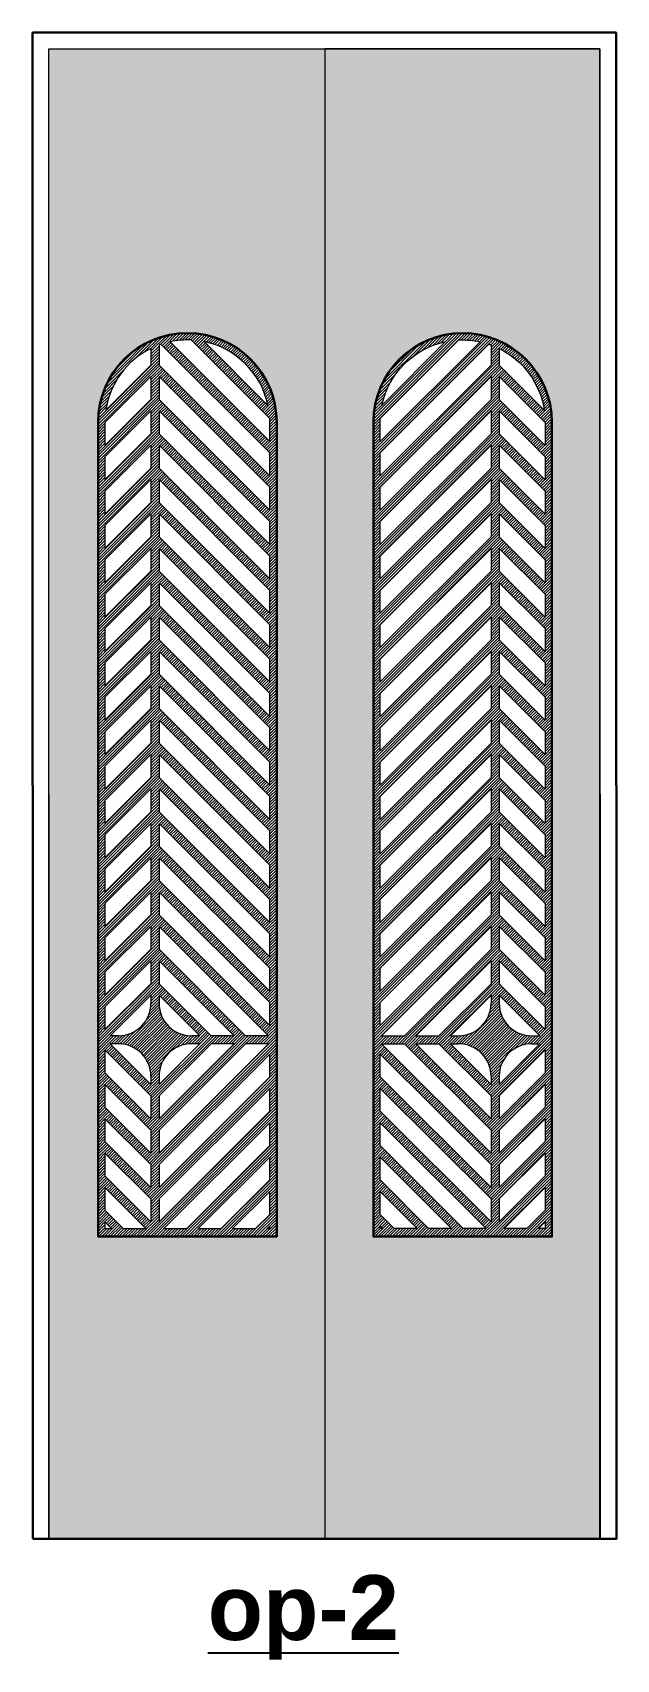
# Model space of a CAD drawing. Header units: millimetres. Extents: x 35877 to 3066687, y -650199 to -40525.
# Drawn here: x 147686.2 to 147722.2, y -180432.8 to -180332.4 of the extents above; entities that cross this region are included whole.
import ezdxf

# ---------------------------------------------------------------- set-up
doc = ezdxf.new("R2010")
doc.units = ezdxf.units.MM
doc.header["$MEASUREMENT"] = 0
for name, color, linetype, lineweight in [('A8_FURNITURE', 32, 'Continuous', 30), ('dim05', 1, 'Continuous', 13), ('doors', 36, 'Continuous', 15), ('Elevation 4.5', 206, 'Continuous', 5), ('Text', 7, 'Continuous', 15), ('wall', 7, 'Continuous', 30)]:
    doc.layers.add(name, color=color, linetype=linetype, lineweight=lineweight)
doc.styles.get("Standard").update_dxf_attribs({"font": 'arial.ttf', "height": 6})

msp = doc.modelspace()

# ---------------------------------------------------------------- texts
at = {"layer": 'Text', "lineweight": 25, "transparency": 33554687, "insert": (147702.88, -180430.21), "char_height": 4, "attachment_point": 5}
msp.add_mtext('\\A1;{\\fArial|b1|i0|c0|p34;\\L\\C1;op-2}', dxfattribs=at).dxf.unprotected_set("ltscale", 0)

# ---------------------------------------------------------------- hatches: boundary and pattern name
at = {"layer": 'A8_FURNITURE', "lineweight": 0, "true_color": 0x636466, "transparency": 33554687}
h = msp.add_hatch(dxfattribs=at)
h.set_pattern_fill('ANSI31', color=251)
h.set_pattern_definition([(45, (12.41911, 122.24368), (-0.08838834765, 0.08838834765), [])])
h.paths.add_polyline_path([(147690.22, -180356.43, -1), (147701.24, -180356.43), (147701.24, -180406.7), (147690.22, -180406.7)])
h.paths.add_polyline_path([(147693.98, -180396.8), (147693.98, -180397.31), (147696.49, -180394.8), (147695.98, -180394.8, 0.414214)], flags=16)
h.paths.add_polyline_path([(147691.48, -180394.8), (147690.97, -180394.8), (147693.48, -180397.31), (147693.48, -180396.8, 0.414214)], flags=16)
h.paths.add_polyline_path([(147695.98, -180394.3), (147696.49, -180394.3), (147693.98, -180391.79), (147693.98, -180392.3, 0.414214)], flags=16)
h.paths.add_polyline_path([(147693.48, -180392.3), (147693.48, -180391.79), (147690.97, -180394.3), (147691.48, -180394.3, 0.414214)], flags=16)
h.paths.add_polyline_path([(147693.98, -180398.02), (147693.98, -180399.43), (147698.61, -180394.8), (147697.19, -180394.8)], flags=16)
h.paths.add_polyline_path([(147690.64, -180395.18), (147690.64, -180396.6), (147693.48, -180399.43), (147693.48, -180398.02)], flags=16)
h.paths.add_polyline_path([(147697.19, -180394.3), (147698.61, -180394.3), (147693.98, -180389.67), (147693.98, -180391.09)], flags=16)
h.paths.add_polyline_path([(147693.48, -180391.09), (147693.48, -180389.67), (147690.64, -180392.51), (147690.64, -180393.92)], flags=16)
h.paths.add_polyline_path([(147693.98, -180400.14), (147693.98, -180401.55), (147700.73, -180394.8), (147699.32, -180394.8)], flags=16)
h.paths.add_polyline_path([(147690.64, -180397.31), (147690.64, -180398.72), (147693.48, -180401.55), (147693.48, -180400.14)], flags=16)
h.paths.add_polyline_path([(147699.32, -180394.3), (147700.73, -180394.3), (147693.98, -180387.55), (147693.98, -180388.96)], flags=16)
h.paths.add_polyline_path([(147693.48, -180388.96), (147693.48, -180387.55), (147690.64, -180390.38), (147690.64, -180391.8)], flags=16)
h.paths.add_polyline_path([(147693.98, -180402.26), (147693.98, -180403.68), (147700.81, -180396.84), (147700.81, -180395.43)], flags=16)
h.paths.add_polyline_path([(147690.64, -180399.43), (147690.64, -180400.84), (147693.48, -180403.68), (147693.48, -180402.26)], flags=16)
h.paths.add_polyline_path([(147700.81, -180393.68), (147700.81, -180392.26), (147693.98, -180385.43), (147693.98, -180386.84)], flags=16)
h.paths.add_polyline_path([(147690.64, -180389.68), (147693.48, -180386.84), (147693.48, -180385.43), (147690.64, -180388.26)], flags=16)
h.paths.add_polyline_path([(147693.98, -180404.38), (147693.98, -180405.8), (147700.81, -180398.96), (147700.81, -180397.55)], flags=16)
h.paths.add_polyline_path([(147700.81, -180391.56), (147700.81, -180390.14), (147693.98, -180383.31), (147693.98, -180384.72)], flags=16)
h.paths.add_polyline_path([(147690.64, -180401.55), (147690.64, -180402.96), (147693.48, -180405.8), (147693.48, -180404.38)], flags=16)
h.paths.add_polyline_path([(147694.28, -180406.2), (147695.7, -180406.2), (147700.81, -180401.08), (147700.81, -180399.67)], flags=16)
h.paths.add_polyline_path([(147690.64, -180387.56), (147693.48, -180384.72), (147693.48, -180383.31), (147690.64, -180386.14)], flags=16)
h.paths.add_polyline_path([(147700.81, -180389.43), (147700.81, -180388.02), (147693.98, -180381.19), (147693.98, -180382.6)], flags=16)
h.paths.add_polyline_path([(147690.64, -180403.67), (147690.64, -180405.08), (147691.76, -180406.2), (147693.17, -180406.2)], flags=16)
h.paths.add_polyline_path([(147700.81, -180401.79), (147696.4, -180406.2), (147697.82, -180406.2), (147700.81, -180403.2)], flags=16)
h.paths.add_polyline_path([(147690.64, -180385.43), (147693.48, -180382.6), (147693.48, -180381.19), (147690.64, -180384.02)], flags=16)
h.paths.add_polyline_path([(147700.81, -180387.31), (147700.81, -180385.9), (147693.98, -180379.06), (147693.98, -180380.48)], flags=16)
h.paths.add_polyline_path([(147700.81, -180403.91), (147698.52, -180406.2), (147699.94, -180406.2), (147700.81, -180405.33)], flags=16)
h.paths.add_polyline_path([(147690.64, -180405.79), (147690.64, -180406.2), (147691.05, -180406.2)], flags=16)
h.paths.add_polyline_path([(147700.81, -180385.19), (147700.81, -180383.78), (147693.98, -180376.94), (147693.98, -180378.36)], flags=16)
h.paths.add_polyline_path([(147690.64, -180383.31), (147693.48, -180380.48), (147693.48, -180379.06), (147690.64, -180381.9)], flags=16)
h.paths.add_polyline_path([(147700.81, -180406.03), (147700.65, -180406.2), (147700.81, -180406.2)], flags=16)
h.paths.add_polyline_path([(147700.81, -180383.07), (147700.81, -180381.66), (147693.98, -180374.82), (147693.98, -180376.24)], flags=16)
h.paths.add_polyline_path([(147690.64, -180381.19), (147693.48, -180378.36), (147693.48, -180376.94), (147690.64, -180379.78)], flags=16)
h.paths.add_polyline_path([(147700.81, -180380.95), (147700.81, -180379.54), (147693.98, -180372.7), (147693.98, -180374.11)], flags=16)
h.paths.add_polyline_path([(147690.64, -180379.07), (147693.48, -180376.24), (147693.48, -180374.82), (147690.64, -180377.66)], flags=16)
h.paths.add_polyline_path([(147700.81, -180378.83), (147700.81, -180377.41), (147693.98, -180370.58), (147693.98, -180371.99)], flags=16)
h.paths.add_polyline_path([(147690.64, -180376.95), (147693.48, -180374.11), (147693.48, -180372.7), (147690.64, -180375.54)], flags=16)
h.paths.add_polyline_path([(147700.81, -180376.71), (147700.81, -180375.29), (147693.98, -180368.46), (147693.98, -180369.87)], flags=16)
h.paths.add_polyline_path([(147690.64, -180374.83), (147693.48, -180371.99), (147693.48, -180370.58), (147690.64, -180373.41)], flags=16)
h.paths.add_polyline_path([(147700.81, -180374.59), (147700.81, -180373.17), (147693.98, -180366.34), (147693.98, -180367.75)], flags=16)
h.paths.add_polyline_path([(147690.64, -180372.71), (147693.48, -180369.87), (147693.48, -180368.46), (147690.64, -180371.29)], flags=16)
h.paths.add_polyline_path([(147700.81, -180372.46), (147700.81, -180371.05), (147693.98, -180364.22), (147693.98, -180365.63)], flags=16)
h.paths.add_polyline_path([(147690.64, -180370.59), (147693.48, -180367.75), (147693.48, -180366.34), (147690.64, -180369.17)], flags=16)
h.paths.add_polyline_path([(147700.81, -180370.34), (147700.81, -180368.93), (147693.98, -180362.09), (147693.98, -180363.51)], flags=16)
h.paths.add_polyline_path([(147690.64, -180368.46), (147693.48, -180365.63), (147693.48, -180364.22), (147690.64, -180367.05)], flags=16)
h.paths.add_polyline_path([(147700.81, -180368.22), (147700.81, -180366.81), (147693.98, -180359.97), (147693.98, -180361.39)], flags=16)
h.paths.add_polyline_path([(147690.64, -180366.34), (147693.48, -180363.51), (147693.48, -180362.09), (147690.64, -180364.93)], flags=16)
h.paths.add_polyline_path([(147700.81, -180366.1), (147700.81, -180364.69), (147693.98, -180357.85), (147693.98, -180359.27)], flags=16)
h.paths.add_polyline_path([(147690.64, -180364.22), (147693.48, -180361.39), (147693.48, -180359.97), (147690.64, -180362.81)], flags=16)
h.paths.add_polyline_path([(147700.81, -180363.98), (147700.81, -180362.56), (147693.98, -180355.73), (147693.98, -180357.14)], flags=16)
h.paths.add_polyline_path([(147690.64, -180362.1), (147693.48, -180359.27), (147693.48, -180357.85), (147690.64, -180360.69)], flags=16)
h.paths.add_polyline_path([(147700.81, -180361.86), (147700.81, -180360.44), (147693.98, -180353.61), (147693.98, -180355.02)], flags=16)
h.paths.add_polyline_path([(147690.64, -180359.98), (147693.48, -180357.14), (147693.48, -180355.73), (147690.64, -180358.56)], flags=16)
h.paths.add_polyline_path([(147700.81, -180359.74), (147700.81, -180358.32), (147694.1, -180351.61, 0.006506), (147693.98, -180351.66), (147693.98, -180352.9)], flags=16)
h.paths.add_polyline_path([(147690.64, -180357.86), (147693.48, -180355.02), (147693.48, -180353.61), (147690.64, -180356.44)], flags=16)
h.paths.add_polyline_path([(147700.81, -180357.62), (147700.81, -180356.43, 0.011552), (147700.81, -180356.2), (147695.96, -180351.35, 0.06468), (147694.66, -180351.46)], flags=16)
h.paths.add_polyline_path([(147690.7, -180355.68), (147693.48, -180352.9), (147693.48, -180351.87, 0.245916)], flags=16)
h.paths.add_polyline_path([(147700.7, -180355.39, 0.297541), (147696.77, -180351.45)], flags=16)
h = msp.add_hatch(dxfattribs=at)
h.set_pattern_fill('ANSI31', color=251)
h.set_pattern_definition([(45, (46.41413, 122.24368), (-0.08838834765, 0.08838834765), [])])
h.paths.add_polyline_path([(147718.21, -180356.43, 1), (147707.2, -180356.43), (147707.2, -180406.7), (147718.21, -180406.7)])
h.paths.add_polyline_path([(147714.46, -180396.8), (147714.46, -180397.31), (147711.95, -180394.8), (147712.46, -180394.8, -0.414214)], flags=16)
h.paths.add_polyline_path([(147716.96, -180394.8), (147717.47, -180394.8), (147714.96, -180397.31), (147714.96, -180396.8, -0.414214)], flags=16)
h.paths.add_polyline_path([(147712.46, -180394.3), (147711.95, -180394.3), (147714.46, -180391.79), (147714.46, -180392.3, -0.414214)], flags=16)
h.paths.add_polyline_path([(147714.96, -180392.3), (147714.96, -180391.79), (147717.47, -180394.3), (147716.96, -180394.3, -0.414214)], flags=16)
h.paths.add_polyline_path([(147714.46, -180398.02), (147714.46, -180399.43), (147709.82, -180394.8), (147711.24, -180394.8)], flags=16)
h.paths.add_polyline_path([(147717.79, -180395.18), (147717.79, -180396.6), (147714.96, -180399.43), (147714.96, -180398.02)], flags=16)
h.paths.add_polyline_path([(147711.24, -180394.3), (147709.82, -180394.3), (147714.46, -180389.67), (147714.46, -180391.09)], flags=16)
h.paths.add_polyline_path([(147714.96, -180391.09), (147714.96, -180389.67), (147717.79, -180392.51), (147717.79, -180393.92)], flags=16)
h.paths.add_polyline_path([(147714.46, -180400.14), (147714.46, -180401.55), (147707.7, -180394.8), (147709.12, -180394.8)], flags=16)
h.paths.add_polyline_path([(147717.79, -180397.31), (147717.79, -180398.72), (147714.96, -180401.55), (147714.96, -180400.14)], flags=16)
h.paths.add_polyline_path([(147709.12, -180394.3), (147707.7, -180394.3), (147714.46, -180387.55), (147714.46, -180388.96)], flags=16)
h.paths.add_polyline_path([(147714.96, -180388.96), (147714.96, -180387.55), (147717.79, -180390.38), (147717.79, -180391.8)], flags=16)
h.paths.add_polyline_path([(147714.46, -180402.26), (147714.46, -180403.68), (147707.62, -180396.84), (147707.62, -180395.43)], flags=16)
h.paths.add_polyline_path([(147717.79, -180399.43), (147717.79, -180400.84), (147714.96, -180403.68), (147714.96, -180402.26)], flags=16)
h.paths.add_polyline_path([(147707.62, -180393.68), (147707.62, -180392.26), (147714.46, -180385.43), (147714.46, -180386.84)], flags=16)
h.paths.add_polyline_path([(147717.79, -180389.68), (147714.96, -180386.84), (147714.96, -180385.43), (147717.79, -180388.26)], flags=16)
h.paths.add_polyline_path([(147714.46, -180404.38), (147714.46, -180405.8), (147707.62, -180398.96), (147707.62, -180397.55)], flags=16)
h.paths.add_polyline_path([(147707.62, -180391.56), (147707.62, -180390.14), (147714.46, -180383.31), (147714.46, -180384.72)], flags=16)
h.paths.add_polyline_path([(147717.79, -180401.55), (147717.79, -180402.96), (147714.96, -180405.8), (147714.96, -180404.38)], flags=16)
h.paths.add_polyline_path([(147714.15, -180406.2), (147712.74, -180406.2), (147707.62, -180401.08), (147707.62, -180399.67)], flags=16)
h.paths.add_polyline_path([(147717.79, -180387.56), (147714.96, -180384.72), (147714.96, -180383.31), (147717.79, -180386.14)], flags=16)
h.paths.add_polyline_path([(147707.62, -180389.43), (147707.62, -180388.02), (147714.46, -180381.19), (147714.46, -180382.6)], flags=16)
h.paths.add_polyline_path([(147717.79, -180403.67), (147717.79, -180405.08), (147716.67, -180406.2), (147715.26, -180406.2)], flags=16)
h.paths.add_polyline_path([(147707.62, -180401.79), (147712.03, -180406.2), (147710.61, -180406.2), (147707.62, -180403.2)], flags=16)
h.paths.add_polyline_path([(147717.79, -180385.43), (147714.96, -180382.6), (147714.96, -180381.19), (147717.79, -180384.02)], flags=16)
h.paths.add_polyline_path([(147707.62, -180387.31), (147707.62, -180385.9), (147714.46, -180379.06), (147714.46, -180380.48)], flags=16)
h.paths.add_polyline_path([(147707.62, -180403.91), (147709.91, -180406.2), (147708.49, -180406.2), (147707.62, -180405.33)], flags=16)
h.paths.add_polyline_path([(147717.79, -180405.79), (147717.79, -180406.2), (147717.38, -180406.2)], flags=16)
h.paths.add_polyline_path([(147707.62, -180385.19), (147707.62, -180383.78), (147714.46, -180376.94), (147714.46, -180378.36)], flags=16)
h.paths.add_polyline_path([(147717.79, -180383.31), (147714.96, -180380.48), (147714.96, -180379.06), (147717.79, -180381.9)], flags=16)
h.paths.add_polyline_path([(147707.62, -180406.03), (147707.79, -180406.2), (147707.62, -180406.2)], flags=16)
h.paths.add_polyline_path([(147707.62, -180383.07), (147707.62, -180381.66), (147714.46, -180374.82), (147714.46, -180376.24)], flags=16)
h.paths.add_polyline_path([(147717.79, -180381.19), (147714.96, -180378.36), (147714.96, -180376.94), (147717.79, -180379.78)], flags=16)
h.paths.add_polyline_path([(147707.62, -180380.95), (147707.62, -180379.54), (147714.46, -180372.7), (147714.46, -180374.11)], flags=16)
h.paths.add_polyline_path([(147717.79, -180379.07), (147714.96, -180376.24), (147714.96, -180374.82), (147717.79, -180377.66)], flags=16)
h.paths.add_polyline_path([(147707.62, -180378.83), (147707.62, -180377.41), (147714.46, -180370.58), (147714.46, -180371.99)], flags=16)
h.paths.add_polyline_path([(147717.79, -180376.95), (147714.96, -180374.11), (147714.96, -180372.7), (147717.79, -180375.54)], flags=16)
h.paths.add_polyline_path([(147707.62, -180376.71), (147707.62, -180375.29), (147714.46, -180368.46), (147714.46, -180369.87)], flags=16)
h.paths.add_polyline_path([(147717.79, -180374.83), (147714.96, -180371.99), (147714.96, -180370.58), (147717.79, -180373.41)], flags=16)
h.paths.add_polyline_path([(147707.62, -180374.59), (147707.62, -180373.17), (147714.46, -180366.34), (147714.46, -180367.75)], flags=16)
h.paths.add_polyline_path([(147717.79, -180372.71), (147714.96, -180369.87), (147714.96, -180368.46), (147717.79, -180371.29)], flags=16)
h.paths.add_polyline_path([(147707.62, -180372.46), (147707.62, -180371.05), (147714.46, -180364.22), (147714.46, -180365.63)], flags=16)
h.paths.add_polyline_path([(147717.79, -180370.59), (147714.96, -180367.75), (147714.96, -180366.34), (147717.79, -180369.17)], flags=16)
h.paths.add_polyline_path([(147707.62, -180370.34), (147707.62, -180368.93), (147714.46, -180362.09), (147714.46, -180363.51)], flags=16)
h.paths.add_polyline_path([(147717.79, -180368.46), (147714.96, -180365.63), (147714.96, -180364.22), (147717.79, -180367.05)], flags=16)
h.paths.add_polyline_path([(147707.62, -180368.22), (147707.62, -180366.81), (147714.46, -180359.97), (147714.46, -180361.39)], flags=16)
h.paths.add_polyline_path([(147717.79, -180366.34), (147714.96, -180363.51), (147714.96, -180362.09), (147717.79, -180364.93)], flags=16)
h.paths.add_polyline_path([(147707.62, -180366.1), (147707.62, -180364.69), (147714.46, -180357.85), (147714.46, -180359.27)], flags=16)
h.paths.add_polyline_path([(147717.79, -180364.22), (147714.96, -180361.39), (147714.96, -180359.97), (147717.79, -180362.81)], flags=16)
h.paths.add_polyline_path([(147707.62, -180363.98), (147707.62, -180362.56), (147714.46, -180355.73), (147714.46, -180357.14)], flags=16)
h.paths.add_polyline_path([(147717.79, -180362.1), (147714.96, -180359.27), (147714.96, -180357.85), (147717.79, -180360.69)], flags=16)
h.paths.add_polyline_path([(147707.62, -180361.86), (147707.62, -180360.44), (147714.46, -180353.61), (147714.46, -180355.02)], flags=16)
h.paths.add_polyline_path([(147717.79, -180359.98), (147714.96, -180357.14), (147714.96, -180355.73), (147717.79, -180358.56)], flags=16)
h.paths.add_polyline_path([(147707.62, -180359.74), (147707.62, -180358.32), (147714.33, -180351.61, -0.006506), (147714.46, -180351.66), (147714.46, -180352.9)], flags=16)
h.paths.add_polyline_path([(147717.79, -180357.86), (147714.96, -180355.02), (147714.96, -180353.61), (147717.79, -180356.44)], flags=16)
h.paths.add_polyline_path([(147707.62, -180357.62), (147707.62, -180356.43, -0.011552), (147707.63, -180356.2), (147712.47, -180351.35, -0.06468), (147713.78, -180351.46)], flags=16)
h.paths.add_polyline_path([(147717.74, -180355.68), (147714.96, -180352.9), (147714.96, -180351.87, -0.245916)], flags=16)
h.paths.add_polyline_path([(147707.73, -180355.39, -0.297541), (147711.66, -180351.45)], flags=16)
at = {"layer": 'dim05', "lineweight": 0, "true_color": 0xfecc66, "transparency": 33554630}
h = msp.add_hatch(color=31, dxfattribs=at)
h.dxf.hatch_style = 1
h.paths.add_polyline_path([(147704.2, -180333.37), (147687.18, -180333.37), (147687.2, -180425.37), (147704.2, -180425.37)])
h.paths.add_polyline_path([(147701.24, -180356.43), (147701.24, -180406.7), (147690.22, -180406.7), (147690.22, -180356.43, -1)], flags=16)
h.paths.add_polyline_path([(147696.77, -180351.45, -0.297541), (147700.7, -180355.39)], flags=0)
h.paths.add_polyline_path([(147695.96, -180351.35), (147700.81, -180356.2, -0.011552), (147700.81, -180356.43), (147700.81, -180357.62), (147694.66, -180351.46, -0.06468)], flags=0)
h.paths.add_polyline_path([(147694.1, -180351.61), (147700.81, -180358.32), (147700.81, -180359.74), (147693.98, -180352.9), (147693.98, -180351.66, -0.006506)], flags=0)
h.paths.add_polyline_path([(147693.48, -180351.87), (147693.48, -180352.9), (147690.7, -180355.68, -0.245916)], flags=0)
h.paths.add_polyline_path([(147693.98, -180353.61), (147700.81, -180360.44), (147700.81, -180361.86), (147693.98, -180355.02)], flags=0)
h.paths.add_polyline_path([(147693.48, -180353.61), (147693.48, -180355.02), (147690.64, -180357.86), (147690.64, -180356.44)], flags=0)
h.paths.add_polyline_path([(147693.98, -180355.73), (147700.81, -180362.56), (147700.81, -180363.98), (147693.98, -180357.14)], flags=0)
h.paths.add_polyline_path([(147693.48, -180355.73), (147693.48, -180357.14), (147690.64, -180359.98), (147690.64, -180358.56)], flags=0)
h.paths.add_polyline_path([(147693.98, -180357.85), (147700.81, -180364.69), (147700.81, -180366.1), (147693.98, -180359.27)], flags=0)
h.paths.add_polyline_path([(147693.48, -180357.85), (147693.48, -180359.27), (147690.64, -180362.1), (147690.64, -180360.69)], flags=0)
h.paths.add_polyline_path([(147693.98, -180359.97), (147700.81, -180366.81), (147700.81, -180368.22), (147693.98, -180361.39)], flags=0)
h.paths.add_polyline_path([(147693.48, -180359.97), (147693.48, -180361.39), (147690.64, -180364.22), (147690.64, -180362.81)], flags=0)
h.paths.add_polyline_path([(147693.98, -180362.09), (147700.81, -180368.93), (147700.81, -180370.34), (147693.98, -180363.51)], flags=0)
h.paths.add_polyline_path([(147693.48, -180362.09), (147693.48, -180363.51), (147690.64, -180366.34), (147690.64, -180364.93)], flags=0)
h.paths.add_polyline_path([(147693.98, -180364.22), (147700.81, -180371.05), (147700.81, -180372.46), (147693.98, -180365.63)], flags=0)
h.paths.add_polyline_path([(147693.48, -180364.22), (147693.48, -180365.63), (147690.64, -180368.46), (147690.64, -180367.05)], flags=0)
h.paths.add_polyline_path([(147693.98, -180366.34), (147700.81, -180373.17), (147700.81, -180374.59), (147693.98, -180367.75)], flags=0)
h.paths.add_polyline_path([(147693.48, -180366.34), (147693.48, -180367.75), (147690.64, -180370.59), (147690.64, -180369.17)], flags=0)
h.paths.add_polyline_path([(147693.98, -180368.46), (147700.81, -180375.29), (147700.81, -180376.71), (147693.98, -180369.87)], flags=0)
h.paths.add_polyline_path([(147693.48, -180368.46), (147693.48, -180369.87), (147690.64, -180372.71), (147690.64, -180371.29)], flags=0)
h.paths.add_polyline_path([(147693.98, -180370.58), (147700.81, -180377.41), (147700.81, -180378.83), (147693.98, -180371.99)], flags=0)
h.paths.add_polyline_path([(147693.48, -180370.58), (147693.48, -180371.99), (147690.64, -180374.83), (147690.64, -180373.41)], flags=0)
h.paths.add_polyline_path([(147693.98, -180372.7), (147700.81, -180379.54), (147700.81, -180380.95), (147693.98, -180374.11)], flags=0)
h.paths.add_polyline_path([(147693.48, -180372.7), (147693.48, -180374.11), (147690.64, -180376.95), (147690.64, -180375.54)], flags=0)
h.paths.add_polyline_path([(147693.98, -180374.82), (147700.81, -180381.66), (147700.81, -180383.07), (147693.98, -180376.24)], flags=0)
h.paths.add_polyline_path([(147693.48, -180374.82), (147693.48, -180376.24), (147690.64, -180379.07), (147690.64, -180377.66)], flags=0)
h.paths.add_polyline_path([(147693.98, -180376.94), (147700.81, -180383.78), (147700.81, -180385.19), (147693.98, -180378.36)], flags=0)
h.paths.add_polyline_path([(147693.48, -180376.94), (147693.48, -180378.36), (147690.64, -180381.19), (147690.64, -180379.78)], flags=0)
h.paths.add_polyline_path([(147693.98, -180379.06), (147700.81, -180385.9), (147700.81, -180387.31), (147693.98, -180380.48)], flags=0)
h.paths.add_polyline_path([(147693.48, -180379.06), (147693.48, -180380.48), (147690.64, -180383.31), (147690.64, -180381.9)], flags=0)
h.paths.add_polyline_path([(147693.98, -180381.19), (147700.81, -180388.02), (147700.81, -180389.43), (147693.98, -180382.6)], flags=0)
h.paths.add_polyline_path([(147693.48, -180381.19), (147693.48, -180382.6), (147690.64, -180385.43), (147690.64, -180384.02)], flags=0)
h.paths.add_polyline_path([(147693.98, -180383.31), (147700.81, -180390.14), (147700.81, -180391.56), (147693.98, -180384.72)], flags=0)
h.paths.add_polyline_path([(147693.48, -180383.31), (147693.48, -180384.72), (147690.64, -180387.56), (147690.64, -180386.14)], flags=0)
h.paths.add_polyline_path([(147693.98, -180385.43), (147700.81, -180392.26), (147700.81, -180393.68), (147693.98, -180386.84)], flags=0)
h.paths.add_polyline_path([(147693.48, -180385.43), (147693.48, -180386.84), (147690.64, -180389.68), (147690.64, -180388.26)], flags=0)
h.paths.add_polyline_path([(147693.98, -180387.55), (147700.73, -180394.3), (147699.32, -180394.3), (147693.98, -180388.96)], flags=0)
h.paths.add_polyline_path([(147693.48, -180387.55), (147693.48, -180388.96), (147690.64, -180391.8), (147690.64, -180390.38)], flags=0)
h.paths.add_polyline_path([(147693.98, -180389.67), (147698.61, -180394.3), (147697.19, -180394.3), (147693.98, -180391.09)], flags=0)
h.paths.add_polyline_path([(147693.48, -180389.67), (147693.48, -180391.09), (147690.64, -180393.92), (147690.64, -180392.51)], flags=0)
h.paths.add_polyline_path([(147693.98, -180391.79), (147696.49, -180394.3), (147695.98, -180394.3, -0.414214), (147693.98, -180392.3)], flags=0)
h.paths.add_polyline_path([(147693.48, -180391.79), (147693.48, -180392.3, -0.414214), (147691.48, -180394.3), (147690.97, -180394.3)], flags=0)
h.paths.add_polyline_path([(147698.61, -180394.8), (147693.98, -180399.43), (147693.98, -180398.02), (147697.19, -180394.8)], flags=0)
h.paths.add_polyline_path([(147699.32, -180394.8), (147700.73, -180394.8), (147693.98, -180401.55), (147693.98, -180400.14)], flags=0)
h.paths.add_polyline_path([(147696.49, -180394.8), (147693.98, -180397.31), (147693.98, -180396.8, -0.414214), (147695.98, -180394.8)], flags=0)
h.paths.add_polyline_path([(147693.48, -180396.8), (147693.48, -180397.31), (147690.97, -180394.8), (147691.48, -180394.8, -0.414214)], flags=0)
h.paths.add_polyline_path([(147700.81, -180395.43), (147700.81, -180396.84), (147693.98, -180403.68), (147693.98, -180402.26)], flags=0)
h.paths.add_polyline_path([(147690.64, -180395.18), (147693.48, -180398.02), (147693.48, -180399.43), (147690.64, -180396.6)], flags=0)
h.paths.add_polyline_path([(147700.81, -180397.55), (147700.81, -180398.96), (147693.98, -180405.8), (147693.98, -180404.38)], flags=0)
h.paths.add_polyline_path([(147690.64, -180397.31), (147693.48, -180400.14), (147693.48, -180401.55), (147690.64, -180398.72)], flags=0)
h.paths.add_polyline_path([(147700.81, -180399.67), (147700.81, -180401.08), (147695.7, -180406.2), (147694.28, -180406.2)], flags=0)
h.paths.add_polyline_path([(147690.64, -180399.43), (147693.48, -180402.26), (147693.48, -180403.68), (147690.64, -180400.84)], flags=0)
h.paths.add_polyline_path([(147700.81, -180401.79), (147700.81, -180403.2), (147697.82, -180406.2), (147696.4, -180406.2)], flags=0)
h.paths.add_polyline_path([(147690.64, -180401.55), (147693.48, -180404.38), (147693.48, -180405.8), (147690.64, -180402.96)], flags=0)
h.paths.add_polyline_path([(147700.81, -180403.91), (147700.81, -180405.33), (147699.94, -180406.2), (147698.52, -180406.2)], flags=0)
h.paths.add_polyline_path([(147690.64, -180403.67), (147693.17, -180406.2), (147691.76, -180406.2), (147690.64, -180405.08)], flags=0)
h.paths.add_polyline_path([(147700.81, -180406.03), (147700.81, -180406.2), (147700.65, -180406.2)], flags=0)
h.paths.add_polyline_path([(147690.64, -180405.79), (147691.05, -180406.2), (147690.64, -180406.2)], flags=0)
h.paths.add_polyline_path([(147721.17, -180333.37), (147704.2, -180333.37), (147704.2, -180425.37), (147721.17, -180425.37)])
h.paths.add_polyline_path([(147718.21, -180356.43), (147718.21, -180406.7), (147707.2, -180406.7), (147707.2, -180356.43, -1)], flags=16)
h.paths.add_polyline_path([(147712.47, -180351.35, -0.06468), (147713.78, -180351.46), (147707.62, -180357.62), (147707.62, -180356.43, -0.011552), (147707.63, -180356.2)], flags=0)
h.paths.add_polyline_path([(147711.66, -180351.45), (147707.73, -180355.39, -0.297541)], flags=0)
h.paths.add_polyline_path([(147714.33, -180351.61, -0.006506), (147714.46, -180351.66), (147714.46, -180352.9), (147707.62, -180359.74), (147707.62, -180358.32)], flags=0)
h.paths.add_polyline_path([(147714.96, -180351.87, -0.245916), (147717.74, -180355.68), (147714.96, -180352.9)], flags=0)
h.paths.add_polyline_path([(147714.46, -180353.61), (147714.46, -180355.02), (147707.62, -180361.86), (147707.62, -180360.44)], flags=0)
h.paths.add_polyline_path([(147714.96, -180353.61), (147717.79, -180356.44), (147717.79, -180357.86), (147714.96, -180355.02)], flags=0)
h.paths.add_polyline_path([(147714.46, -180355.73), (147714.46, -180357.14), (147707.62, -180363.98), (147707.62, -180362.56)], flags=0)
h.paths.add_polyline_path([(147714.96, -180355.73), (147717.79, -180358.56), (147717.79, -180359.98), (147714.96, -180357.14)], flags=0)
h.paths.add_polyline_path([(147714.46, -180357.85), (147714.46, -180359.27), (147707.62, -180366.1), (147707.62, -180364.69)], flags=0)
h.paths.add_polyline_path([(147714.96, -180357.85), (147717.79, -180360.69), (147717.79, -180362.1), (147714.96, -180359.27)], flags=0)
h.paths.add_polyline_path([(147714.46, -180359.97), (147714.46, -180361.39), (147707.62, -180368.22), (147707.62, -180366.81)], flags=0)
h.paths.add_polyline_path([(147714.96, -180359.97), (147717.79, -180362.81), (147717.79, -180364.22), (147714.96, -180361.39)], flags=0)
h.paths.add_polyline_path([(147714.46, -180362.09), (147714.46, -180363.51), (147707.62, -180370.34), (147707.62, -180368.93)], flags=0)
h.paths.add_polyline_path([(147714.96, -180362.09), (147717.79, -180364.93), (147717.79, -180366.34), (147714.96, -180363.51)], flags=0)
h.paths.add_polyline_path([(147714.46, -180364.22), (147714.46, -180365.63), (147707.62, -180372.46), (147707.62, -180371.05)], flags=0)
h.paths.add_polyline_path([(147714.96, -180364.22), (147717.79, -180367.05), (147717.79, -180368.46), (147714.96, -180365.63)], flags=0)
h.paths.add_polyline_path([(147714.46, -180366.34), (147714.46, -180367.75), (147707.62, -180374.59), (147707.62, -180373.17)], flags=0)
h.paths.add_polyline_path([(147714.96, -180366.34), (147717.79, -180369.17), (147717.79, -180370.59), (147714.96, -180367.75)], flags=0)
h.paths.add_polyline_path([(147714.46, -180368.46), (147714.46, -180369.87), (147707.62, -180376.71), (147707.62, -180375.29)], flags=0)
h.paths.add_polyline_path([(147714.96, -180368.46), (147717.79, -180371.29), (147717.79, -180372.71), (147714.96, -180369.87)], flags=0)
h.paths.add_polyline_path([(147714.46, -180370.58), (147714.46, -180371.99), (147707.62, -180378.83), (147707.62, -180377.41)], flags=0)
h.paths.add_polyline_path([(147714.96, -180370.58), (147717.79, -180373.41), (147717.79, -180374.83), (147714.96, -180371.99)], flags=0)
h.paths.add_polyline_path([(147714.46, -180372.7), (147714.46, -180374.11), (147707.62, -180380.95), (147707.62, -180379.54)], flags=0)
h.paths.add_polyline_path([(147714.96, -180372.7), (147717.79, -180375.54), (147717.79, -180376.95), (147714.96, -180374.11)], flags=0)
h.paths.add_polyline_path([(147714.46, -180374.82), (147714.46, -180376.24), (147707.62, -180383.07), (147707.62, -180381.66)], flags=0)
h.paths.add_polyline_path([(147714.96, -180374.82), (147717.79, -180377.66), (147717.79, -180379.07), (147714.96, -180376.24)], flags=0)
h.paths.add_polyline_path([(147714.46, -180376.94), (147714.46, -180378.36), (147707.62, -180385.19), (147707.62, -180383.78)], flags=0)
h.paths.add_polyline_path([(147714.96, -180376.94), (147717.79, -180379.78), (147717.79, -180381.19), (147714.96, -180378.36)], flags=0)
h.paths.add_polyline_path([(147714.46, -180379.06), (147714.46, -180380.48), (147707.62, -180387.31), (147707.62, -180385.9)], flags=0)
h.paths.add_polyline_path([(147714.96, -180379.06), (147717.79, -180381.9), (147717.79, -180383.31), (147714.96, -180380.48)], flags=0)
h.paths.add_polyline_path([(147714.46, -180381.19), (147714.46, -180382.6), (147707.62, -180389.43), (147707.62, -180388.02)], flags=0)
h.paths.add_polyline_path([(147714.96, -180381.19), (147717.79, -180384.02), (147717.79, -180385.43), (147714.96, -180382.6)], flags=0)
h.paths.add_polyline_path([(147714.46, -180383.31), (147714.46, -180384.72), (147707.62, -180391.56), (147707.62, -180390.14)], flags=0)
h.paths.add_polyline_path([(147714.96, -180383.31), (147717.79, -180386.14), (147717.79, -180387.56), (147714.96, -180384.72)], flags=0)
h.paths.add_polyline_path([(147714.46, -180385.43), (147714.46, -180386.84), (147707.62, -180393.68), (147707.62, -180392.26)], flags=0)
h.paths.add_polyline_path([(147714.96, -180385.43), (147717.79, -180388.26), (147717.79, -180389.68), (147714.96, -180386.84)], flags=0)
h.paths.add_polyline_path([(147714.46, -180387.55), (147714.46, -180388.96), (147709.12, -180394.3), (147707.7, -180394.3)], flags=0)
h.paths.add_polyline_path([(147714.96, -180387.55), (147717.79, -180390.38), (147717.79, -180391.8), (147714.96, -180388.96)], flags=0)
h.paths.add_polyline_path([(147714.46, -180389.67), (147714.46, -180391.09), (147711.24, -180394.3), (147709.82, -180394.3)], flags=0)
h.paths.add_polyline_path([(147714.96, -180389.67), (147717.79, -180392.51), (147717.79, -180393.92), (147714.96, -180391.09)], flags=0)
h.paths.add_polyline_path([(147714.46, -180391.79), (147714.46, -180392.3, -0.414214), (147712.46, -180394.3), (147711.95, -180394.3)], flags=0)
h.paths.add_polyline_path([(147714.96, -180391.79), (147717.47, -180394.3), (147716.96, -180394.3, -0.414214), (147714.96, -180392.3)], flags=0)
h.paths.add_polyline_path([(147712.46, -180394.8, -0.414214), (147714.46, -180396.8), (147714.46, -180397.31), (147711.95, -180394.8)], flags=0)
h.paths.add_polyline_path([(147711.24, -180394.8), (147714.46, -180398.02), (147714.46, -180399.43), (147709.82, -180394.8)], flags=0)
h.paths.add_polyline_path([(147709.12, -180394.8), (147714.46, -180400.14), (147714.46, -180401.55), (147707.7, -180394.8)], flags=0)
h.paths.add_polyline_path([(147716.96, -180394.8), (147717.47, -180394.8), (147714.96, -180397.31), (147714.96, -180396.8, -0.414214)], flags=0)
h.paths.add_polyline_path([(147717.79, -180395.18), (147717.79, -180396.6), (147714.96, -180399.43), (147714.96, -180398.02)], flags=0)
h.paths.add_polyline_path([(147707.62, -180395.43), (147714.46, -180402.26), (147714.46, -180403.68), (147707.62, -180396.84)], flags=0)
h.paths.add_polyline_path([(147717.79, -180397.31), (147717.79, -180398.72), (147714.96, -180401.55), (147714.96, -180400.14)], flags=0)
h.paths.add_polyline_path([(147707.62, -180397.55), (147714.46, -180404.38), (147714.46, -180405.8), (147707.62, -180398.96)], flags=0)
h.paths.add_polyline_path([(147717.79, -180399.43), (147717.79, -180400.84), (147714.96, -180403.68), (147714.96, -180402.26)], flags=0)
h.paths.add_polyline_path([(147707.62, -180399.67), (147714.15, -180406.2), (147712.74, -180406.2), (147707.62, -180401.08)], flags=0)
h.paths.add_polyline_path([(147717.79, -180401.55), (147717.79, -180402.96), (147714.96, -180405.8), (147714.96, -180404.38)], flags=0)
h.paths.add_polyline_path([(147707.62, -180401.79), (147712.03, -180406.2), (147710.61, -180406.2), (147707.62, -180403.2)], flags=0)
h.paths.add_polyline_path([(147717.79, -180403.67), (147717.79, -180405.08), (147716.67, -180406.2), (147715.26, -180406.2)], flags=0)
h.paths.add_polyline_path([(147707.62, -180403.91), (147709.91, -180406.2), (147708.49, -180406.2), (147707.62, -180405.33)], flags=0)
h.paths.add_polyline_path([(147717.79, -180405.79), (147717.79, -180406.2), (147717.38, -180406.2)], flags=0)
h.paths.add_polyline_path([(147707.62, -180406.03), (147707.79, -180406.2), (147707.62, -180406.2)], flags=0)

# ---------------------------------------------------------------- linework, layer by layer
at = {"layer": 'A8_FURNITURE', "color": 18, "lineweight": 0, "true_color": 0x000000, "transparency": 33554687}
for p, q in [((147693.48, -180351.87), (147693.48, -180352.9)), ((147693.98, -180351.66), (147693.98, -180352.9)), ((147700.81, -180358.32), (147694.1, -180351.61)), ((147700.81, -180357.62), (147694.66, -180351.46)), ((147700.81, -180356.2), (147695.96, -180351.35)), ((147700.7, -180355.39), (147696.77, -180351.45)), ((147707.62, -180357.62), (147713.78, -180351.46)), ((147707.62, -180358.32), (147714.33, -180351.61)), ((147707.63, -180356.2), (147712.47, -180351.35)), ((147707.73, -180355.39), (147711.66, -180351.45)), ((147714.46, -180351.66), (147714.46, -180352.9)), ((147714.96, -180351.87), (147714.96, -180352.9)), ((147690.7, -180355.68), (147693.48, -180352.9)), ((147700.81, -180359.74), (147693.98, -180352.9)), ((147707.62, -180359.74), (147714.46, -180352.9)), ((147717.74, -180355.68), (147714.96, -180352.9)), ((147690.64, -180356.44), (147693.48, -180353.61)), ((147693.48, -180353.61), (147693.48, -180355.02)), ((147693.98, -180353.61), (147693.98, -180355.02)), ((147700.81, -180360.44), (147693.98, -180353.61)), ((147707.62, -180360.44), (147714.46, -180353.61)), ((147714.46, -180353.61), (147714.46, -180355.02)), ((147717.79, -180356.44), (147714.96, -180353.61)), ((147714.96, -180353.61), (147714.96, -180355.02)), ((147690.64, -180357.86), (147693.48, -180355.02)), ((147700.81, -180361.86), (147693.98, -180355.02)), ((147707.62, -180361.86), (147714.46, -180355.02)), ((147717.79, -180357.86), (147714.96, -180355.02)), ((147690.64, -180358.56), (147693.48, -180355.73)), ((147693.48, -180355.73), (147693.48, -180357.14)), ((147693.98, -180355.73), (147693.98, -180357.14)), ((147700.81, -180362.56), (147693.98, -180355.73)), ((147707.62, -180362.56), (147714.46, -180355.73)), ((147714.46, -180355.73), (147714.46, -180357.14)), ((147717.79, -180358.56), (147714.96, -180355.73)), ((147714.96, -180355.73), (147714.96, -180357.14)), ((147690.64, -180359.98), (147693.48, -180357.14)), ((147700.81, -180363.98), (147693.98, -180357.14)), ((147707.62, -180363.98), (147714.46, -180357.14)), ((147717.79, -180359.98), (147714.96, -180357.14)), ((147690.64, -180360.69), (147693.48, -180357.85)), ((147693.48, -180357.85), (147693.48, -180359.27)), ((147693.98, -180357.85), (147693.98, -180359.27)), ((147700.81, -180364.69), (147693.98, -180357.85)), ((147707.62, -180364.69), (147714.46, -180357.85)), ((147714.46, -180357.85), (147714.46, -180359.27)), ((147717.79, -180360.69), (147714.96, -180357.85)), ((147714.96, -180357.85), (147714.96, -180359.27)), ((147690.64, -180362.1), (147693.48, -180359.27)), ((147700.81, -180366.1), (147693.98, -180359.27)), ((147707.62, -180366.1), (147714.46, -180359.27)), ((147717.79, -180362.1), (147714.96, -180359.27)), ((147690.64, -180362.81), (147693.48, -180359.97)), ((147693.48, -180359.97), (147693.48, -180361.39)), ((147693.98, -180359.97), (147693.98, -180361.39)), ((147700.81, -180366.81), (147693.98, -180359.97)), ((147707.62, -180366.81), (147714.46, -180359.97)), ((147714.46, -180359.97), (147714.46, -180361.39)), ((147717.79, -180362.81), (147714.96, -180359.97)), ((147714.96, -180359.97), (147714.96, -180361.39)), ((147690.64, -180364.22), (147693.48, -180361.39)), ((147690.64, -180364.93), (147693.48, -180362.09)), ((147693.48, -180362.09), (147693.48, -180363.51)), ((147700.81, -180368.22), (147693.98, -180361.39)), ((147693.98, -180362.09), (147693.98, -180363.51)), ((147700.81, -180368.93), (147693.98, -180362.09)), ((147707.62, -180368.22), (147714.46, -180361.39)), ((147707.62, -180368.93), (147714.46, -180362.09)), ((147714.46, -180362.09), (147714.46, -180363.51)), ((147717.79, -180364.22), (147714.96, -180361.39)), ((147717.79, -180364.93), (147714.96, -180362.09)), ((147714.96, -180362.09), (147714.96, -180363.51)), ((147690.64, -180366.34), (147693.48, -180363.51)), ((147690.64, -180367.05), (147693.48, -180364.22)), ((147693.48, -180364.22), (147693.48, -180365.63)), ((147700.81, -180370.34), (147693.98, -180363.51)), ((147693.98, -180364.22), (147693.98, -180365.63)), ((147700.81, -180371.05), (147693.98, -180364.22)), ((147707.62, -180370.34), (147714.46, -180363.51)), ((147707.62, -180371.05), (147714.46, -180364.22)), ((147714.46, -180364.22), (147714.46, -180365.63)), ((147717.79, -180366.34), (147714.96, -180363.51)), ((147717.79, -180367.05), (147714.96, -180364.22)), ((147714.96, -180364.22), (147714.96, -180365.63)), ((147690.64, -180368.46), (147693.48, -180365.63)), ((147700.81, -180372.46), (147693.98, -180365.63)), ((147707.62, -180372.46), (147714.46, -180365.63)), ((147717.79, -180368.46), (147714.96, -180365.63)), ((147690.64, -180369.17), (147693.48, -180366.34)), ((147693.48, -180366.34), (147693.48, -180367.75)), ((147693.98, -180366.34), (147693.98, -180367.75)), ((147700.81, -180373.17), (147693.98, -180366.34)), ((147707.62, -180373.17), (147714.46, -180366.34)), ((147714.46, -180366.34), (147714.46, -180367.75)), ((147717.79, -180369.17), (147714.96, -180366.34)), ((147714.96, -180366.34), (147714.96, -180367.75)), ((147690.64, -180370.59), (147693.48, -180367.75)), ((147700.81, -180374.59), (147693.98, -180367.75)), ((147707.62, -180374.59), (147714.46, -180367.75)), ((147717.79, -180370.59), (147714.96, -180367.75)), ((147690.64, -180371.29), (147693.48, -180368.46)), ((147693.48, -180368.46), (147693.48, -180369.87)), ((147693.98, -180368.46), (147693.98, -180369.87)), ((147700.81, -180375.29), (147693.98, -180368.46)), ((147707.62, -180375.29), (147714.46, -180368.46)), ((147714.46, -180368.46), (147714.46, -180369.87)), ((147717.79, -180371.29), (147714.96, -180368.46)), ((147714.96, -180368.46), (147714.96, -180369.87)), ((147690.64, -180372.71), (147693.48, -180369.87)), ((147700.81, -180376.71), (147693.98, -180369.87)), ((147707.62, -180376.71), (147714.46, -180369.87)), ((147717.79, -180372.71), (147714.96, -180369.87)), ((147690.64, -180373.41), (147693.48, -180370.58)), ((147693.48, -180370.58), (147693.48, -180371.99)), ((147693.98, -180370.58), (147693.98, -180371.99)), ((147700.81, -180377.41), (147693.98, -180370.58)), ((147707.62, -180377.41), (147714.46, -180370.58)), ((147714.46, -180370.58), (147714.46, -180371.99)), ((147717.79, -180373.41), (147714.96, -180370.58)), ((147714.96, -180370.58), (147714.96, -180371.99)), ((147690.64, -180374.83), (147693.48, -180371.99)), ((147700.81, -180378.83), (147693.98, -180371.99)), ((147707.62, -180378.83), (147714.46, -180371.99)), ((147717.79, -180374.83), (147714.96, -180371.99)), ((147690.64, -180375.54), (147693.48, -180372.7)), ((147693.48, -180372.7), (147693.48, -180374.11)), ((147693.98, -180372.7), (147693.98, -180374.11)), ((147700.81, -180379.54), (147693.98, -180372.7)), ((147707.62, -180379.54), (147714.46, -180372.7)), ((147714.46, -180372.7), (147714.46, -180374.11)), ((147717.79, -180375.54), (147714.96, -180372.7)), ((147714.96, -180372.7), (147714.96, -180374.11)), ((147690.64, -180376.95), (147693.48, -180374.11)), ((147700.81, -180380.95), (147693.98, -180374.11)), ((147707.62, -180380.95), (147714.46, -180374.11)), ((147717.79, -180376.95), (147714.96, -180374.11)), ((147690.64, -180377.66), (147693.48, -180374.82)), ((147693.48, -180374.82), (147693.48, -180376.24)), ((147693.98, -180374.82), (147693.98, -180376.24)), ((147700.81, -180381.66), (147693.98, -180374.82)), ((147707.62, -180381.66), (147714.46, -180374.82)), ((147714.46, -180374.82), (147714.46, -180376.24)), ((147717.79, -180377.66), (147714.96, -180374.82)), ((147714.96, -180374.82), (147714.96, -180376.24)), ((147690.64, -180379.07), (147693.48, -180376.24)), ((147700.81, -180383.07), (147693.98, -180376.24)), ((147707.62, -180383.07), (147714.46, -180376.24)), ((147717.79, -180379.07), (147714.96, -180376.24)), ((147690.64, -180379.78), (147693.48, -180376.94)), ((147693.48, -180376.94), (147693.48, -180378.36)), ((147693.98, -180376.94), (147693.98, -180378.36)), ((147700.81, -180383.78), (147693.98, -180376.94)), ((147707.62, -180383.78), (147714.46, -180376.94)), ((147714.46, -180376.94), (147714.46, -180378.36)), ((147717.79, -180379.78), (147714.96, -180376.94)), ((147714.96, -180376.94), (147714.96, -180378.36)), ((147690.64, -180381.19), (147693.48, -180378.36)), ((147700.81, -180385.19), (147693.98, -180378.36)), ((147707.62, -180385.19), (147714.46, -180378.36)), ((147717.79, -180381.19), (147714.96, -180378.36)), ((147690.64, -180381.9), (147693.48, -180379.06)), ((147693.48, -180379.06), (147693.48, -180380.48)), ((147693.98, -180379.06), (147693.98, -180380.48)), ((147700.81, -180385.9), (147693.98, -180379.06)), ((147707.62, -180385.9), (147714.46, -180379.06)), ((147714.46, -180379.06), (147714.46, -180380.48)), ((147717.79, -180381.9), (147714.96, -180379.06)), ((147714.96, -180379.06), (147714.96, -180380.48)), ((147690.64, -180383.31), (147693.48, -180380.48)), ((147690.64, -180384.02), (147693.48, -180381.19)), ((147693.48, -180381.19), (147693.48, -180382.6)), ((147700.81, -180387.31), (147693.98, -180380.48)), ((147693.98, -180381.19), (147693.98, -180382.6)), ((147700.81, -180388.02), (147693.98, -180381.19)), ((147707.62, -180387.31), (147714.46, -180380.48)), ((147707.62, -180388.02), (147714.46, -180381.19)), ((147714.46, -180381.19), (147714.46, -180382.6)), ((147717.79, -180383.31), (147714.96, -180380.48)), ((147717.79, -180384.02), (147714.96, -180381.19)), ((147714.96, -180381.19), (147714.96, -180382.6)), ((147690.64, -180385.43), (147693.48, -180382.6)), ((147690.64, -180386.14), (147693.48, -180383.31)), ((147693.48, -180383.31), (147693.48, -180384.72)), ((147700.81, -180389.43), (147693.98, -180382.6)), ((147693.98, -180383.31), (147693.98, -180384.72)), ((147700.81, -180390.14), (147693.98, -180383.31)), ((147707.62, -180389.43), (147714.46, -180382.6)), ((147707.62, -180390.14), (147714.46, -180383.31)), ((147714.46, -180383.31), (147714.46, -180384.72)), ((147717.79, -180385.43), (147714.96, -180382.6)), ((147717.79, -180386.14), (147714.96, -180383.31)), ((147714.96, -180383.31), (147714.96, -180384.72)), ((147690.64, -180387.56), (147693.48, -180384.72)), ((147700.81, -180391.56), (147693.98, -180384.72)), ((147707.62, -180391.56), (147714.46, -180384.72)), ((147717.79, -180387.56), (147714.96, -180384.72)), ((147690.64, -180388.26), (147693.48, -180385.43)), ((147693.48, -180385.43), (147693.48, -180386.84)), ((147693.98, -180385.43), (147693.98, -180386.84)), ((147700.81, -180392.26), (147693.98, -180385.43)), ((147707.62, -180392.26), (147714.46, -180385.43)), ((147714.46, -180385.43), (147714.46, -180386.84)), ((147717.79, -180388.26), (147714.96, -180385.43)), ((147714.96, -180385.43), (147714.96, -180386.84)), ((147690.64, -180389.68), (147693.48, -180386.84)), ((147700.81, -180393.68), (147693.98, -180386.84)), ((147707.62, -180393.68), (147714.46, -180386.84)), ((147717.79, -180389.68), (147714.96, -180386.84)), ((147690.64, -180390.38), (147693.48, -180387.55)), ((147693.48, -180387.55), (147693.48, -180388.96)), ((147693.98, -180387.55), (147693.98, -180388.96)), ((147700.73, -180394.3), (147693.98, -180387.55)), ((147707.7, -180394.3), (147714.46, -180387.55)), ((147714.46, -180387.55), (147714.46, -180388.96)), ((147717.79, -180390.38), (147714.96, -180387.55)), ((147714.96, -180387.55), (147714.96, -180388.96)), ((147690.64, -180391.8), (147693.48, -180388.96)), ((147699.32, -180394.3), (147693.98, -180388.96)), ((147709.12, -180394.3), (147714.46, -180388.96)), ((147717.79, -180391.8), (147714.96, -180388.96)), ((147690.64, -180392.51), (147693.48, -180389.67)), ((147693.48, -180389.67), (147693.48, -180391.09)), ((147693.98, -180389.67), (147693.98, -180391.09)), ((147698.61, -180394.3), (147693.98, -180389.67)), ((147709.82, -180394.3), (147714.46, -180389.67)), ((147714.46, -180389.67), (147714.46, -180391.09)), ((147717.79, -180392.51), (147714.96, -180389.67)), ((147714.96, -180389.67), (147714.96, -180391.09)), ((147690.64, -180393.92), (147693.48, -180391.09)), ((147697.19, -180394.3), (147693.98, -180391.09)), ((147711.24, -180394.3), (147714.46, -180391.09)), ((147717.79, -180393.92), (147714.96, -180391.09)), ((147690.97, -180394.3), (147693.48, -180391.79)), ((147693.48, -180391.79), (147693.48, -180392.3)), ((147693.98, -180391.79), (147693.98, -180392.3)), ((147696.49, -180394.3), (147693.98, -180391.79)), ((147711.95, -180394.3), (147714.46, -180391.79)), ((147714.46, -180391.79), (147714.46, -180392.3)), ((147717.47, -180394.3), (147714.96, -180391.79)), ((147714.96, -180391.79), (147714.96, -180392.3)), ((147691.48, -180394.3), (147690.97, -180394.3)), ((147696.49, -180394.3), (147695.98, -180394.3)), ((147698.61, -180394.3), (147697.19, -180394.3)), ((147700.73, -180394.3), (147699.32, -180394.3)), ((147707.7, -180394.3), (147709.12, -180394.3)), ((147709.82, -180394.3), (147711.24, -180394.3)), ((147711.95, -180394.3), (147712.46, -180394.3)), ((147716.96, -180394.3), (147717.47, -180394.3)), ((147690.64, -180395.18), (147693.48, -180398.02)), ((147691.48, -180394.8), (147690.97, -180394.8)), ((147690.97, -180394.8), (147693.48, -180397.31)), ((147696.49, -180394.8), (147693.98, -180397.31)), ((147697.19, -180394.8), (147693.98, -180398.02)), ((147698.61, -180394.8), (147693.98, -180399.43)), ((147699.32, -180394.8), (147693.98, -180400.14)), ((147700.73, -180394.8), (147693.98, -180401.55)), ((147700.81, -180395.43), (147693.98, -180402.26)), ((147696.49, -180394.8), (147695.98, -180394.8)), ((147698.61, -180394.8), (147697.19, -180394.8)), ((147700.73, -180394.8), (147699.32, -180394.8)), ((147707.62, -180395.43), (147714.46, -180402.26)), ((147707.7, -180394.8), (147709.12, -180394.8)), ((147707.7, -180394.8), (147714.46, -180401.55)), ((147709.12, -180394.8), (147714.46, -180400.14)), ((147709.82, -180394.8), (147714.46, -180399.43)), ((147709.82, -180394.8), (147711.24, -180394.8)), ((147711.24, -180394.8), (147714.46, -180398.02)), ((147711.95, -180394.8), (147714.46, -180397.31)), ((147711.95, -180394.8), (147712.46, -180394.8)), ((147717.47, -180394.8), (147714.96, -180397.31)), ((147717.79, -180395.18), (147714.96, -180398.02)), ((147716.96, -180394.8), (147717.47, -180394.8)), ((147690.64, -180396.6), (147693.48, -180399.43)), ((147690.64, -180397.31), (147693.48, -180400.14)), ((147693.48, -180396.8), (147693.48, -180397.31)), ((147693.98, -180396.8), (147693.98, -180397.31)), ((147700.81, -180396.84), (147693.98, -180403.68)), ((147707.62, -180396.84), (147714.46, -180403.68)), ((147714.46, -180396.8), (147714.46, -180397.31)), ((147717.79, -180396.6), (147714.96, -180399.43)), ((147714.96, -180396.8), (147714.96, -180397.31)), ((147717.79, -180397.31), (147714.96, -180400.14)), ((147693.48, -180398.02), (147693.48, -180399.43)), ((147700.81, -180397.55), (147693.98, -180404.38)), ((147693.98, -180398.02), (147693.98, -180399.43)), ((147707.62, -180397.55), (147714.46, -180404.38)), ((147714.46, -180398.02), (147714.46, -180399.43)), ((147714.96, -180398.02), (147714.96, -180399.43)), ((147690.64, -180398.72), (147693.48, -180401.55)), ((147690.64, -180399.43), (147693.48, -180402.26)), ((147700.81, -180398.96), (147693.98, -180405.8)), ((147707.62, -180398.96), (147714.46, -180405.8)), ((147717.79, -180398.72), (147714.96, -180401.55)), ((147717.79, -180399.43), (147714.96, -180402.26)), ((147693.48, -180400.14), (147693.48, -180401.55)), ((147693.98, -180400.14), (147693.98, -180401.55)), ((147700.81, -180399.67), (147694.28, -180406.2)), ((147707.62, -180399.67), (147714.15, -180406.2)), ((147714.46, -180400.14), (147714.46, -180401.55)), ((147714.96, -180400.14), (147714.96, -180401.55)), ((147690.64, -180400.84), (147693.48, -180403.68)), ((147700.81, -180401.08), (147695.7, -180406.2)), ((147707.62, -180401.08), (147712.74, -180406.2)), ((147717.79, -180400.84), (147714.96, -180403.68)), ((147690.64, -180401.55), (147693.48, -180404.38)), ((147693.48, -180402.26), (147693.48, -180403.68)), ((147693.98, -180402.26), (147693.98, -180403.68)), ((147700.81, -180401.79), (147696.4, -180406.2)), ((147707.62, -180401.79), (147712.03, -180406.2)), ((147714.46, -180402.26), (147714.46, -180403.68)), ((147717.79, -180401.55), (147714.96, -180404.38)), ((147714.96, -180402.26), (147714.96, -180403.68)), ((147690.64, -180402.96), (147693.48, -180405.8)), ((147700.81, -180403.2), (147697.82, -180406.2)), ((147707.62, -180403.2), (147710.61, -180406.2)), ((147717.79, -180402.96), (147714.96, -180405.8)), ((147690.64, -180403.67), (147693.17, -180406.2)), ((147693.48, -180404.38), (147693.48, -180405.8)), ((147693.98, -180404.38), (147693.98, -180405.8)), ((147700.81, -180403.91), (147698.52, -180406.2)), ((147707.62, -180403.91), (147709.91, -180406.2)), ((147714.46, -180404.38), (147714.46, -180405.8)), ((147714.96, -180404.38), (147714.96, -180405.8)), ((147717.79, -180403.67), (147715.26, -180406.2)), ((147690.64, -180405.08), (147691.76, -180406.2)), ((147700.81, -180405.33), (147699.94, -180406.2)), ((147707.62, -180405.33), (147708.49, -180406.2)), ((147717.79, -180405.08), (147716.67, -180406.2)), ((147690.64, -180405.79), (147691.05, -180406.2)), ((147700.81, -180406.03), (147700.65, -180406.2)), ((147707.62, -180406.03), (147707.79, -180406.2)), ((147717.79, -180405.79), (147717.38, -180406.2))]:
    msp.add_line(p, q, dxfattribs=at)
for points in [[(147687.18, -180333.37), (147704.2, -180333.37), (147704.2, -180425.37), (147687.18, -180425.37)], [(147704.2, -180425.37), (147721.17, -180425.37), (147721.17, -180333.37), (147704.2, -180333.37)]]:
    msp.add_lwpolyline(points, close=True, dxfattribs=at)
for points in [[(147693.48, -180351.87, 0.245916), (147690.7, -180355.68, 0.245916)], [(147694.1, -180351.61, 0.006506), (147693.98, -180351.66, 0.006506)], [(147695.96, -180351.35, 0.06468), (147694.66, -180351.46, 0.06468)], [(147700.7, -180355.39, 0.297541), (147696.77, -180351.45)], [(147707.73, -180355.39, -0.297541), (147711.66, -180351.45)], [(147712.47, -180351.35, -0.06468), (147713.78, -180351.46, -0.06468)], [(147714.33, -180351.61, -0.006506), (147714.46, -180351.66, -0.006506)], [(147714.96, -180351.87, -0.245916), (147717.74, -180355.68, -0.245916)], [(147700.81, -180357.62), (147700.81, -180356.43, 0.011552), (147700.81, -180356.2, 0.011552)], [(147707.62, -180357.62), (147707.62, -180356.43, -0.011552), (147707.63, -180356.2, -0.011552)]]:
    msp.add_lwpolyline(points, format="xyb", dxfattribs=at)
for points in [[(147690.64, -180356.43), (147690.64, -180357.86)], [(147717.79, -180356.43), (147717.79, -180357.86)], [(147690.64, -180358.56), (147690.64, -180359.98)], [(147700.81, -180359.74), (147700.81, -180358.32)], [(147707.62, -180359.74), (147707.62, -180358.32)], [(147717.79, -180358.56), (147717.79, -180359.98)], [(147690.64, -180360.69), (147690.64, -180362.1)], [(147700.81, -180361.86), (147700.81, -180360.44)], [(147707.62, -180361.86), (147707.62, -180360.44)], [(147717.79, -180360.69), (147717.79, -180362.1)], [(147690.64, -180362.81), (147690.64, -180364.22)], [(147700.81, -180363.98), (147700.81, -180362.56)], [(147707.62, -180363.98), (147707.62, -180362.56)], [(147717.79, -180362.81), (147717.79, -180364.22)], [(147690.64, -180364.93), (147690.64, -180366.34)], [(147700.81, -180366.1), (147700.81, -180364.69)], [(147707.62, -180366.1), (147707.62, -180364.69)], [(147717.79, -180364.93), (147717.79, -180366.34)], [(147690.64, -180367.05), (147690.64, -180368.46)], [(147700.81, -180368.22), (147700.81, -180366.81)], [(147707.62, -180368.22), (147707.62, -180366.81)], [(147717.79, -180367.05), (147717.79, -180368.46)], [(147690.64, -180369.17), (147690.64, -180370.59)], [(147700.81, -180370.34), (147700.81, -180368.93)], [(147707.62, -180370.34), (147707.62, -180368.93)], [(147717.79, -180369.17), (147717.79, -180370.59)], [(147690.64, -180371.29), (147690.64, -180372.71)], [(147700.81, -180372.46), (147700.81, -180371.05)], [(147707.62, -180372.46), (147707.62, -180371.05)], [(147717.79, -180371.29), (147717.79, -180372.71)], [(147700.81, -180374.59), (147700.81, -180373.17)], [(147707.62, -180374.59), (147707.62, -180373.17)], [(147690.64, -180373.41), (147690.64, -180374.83)], [(147717.79, -180373.41), (147717.79, -180374.83)], [(147700.81, -180376.71), (147700.81, -180375.29)], [(147707.62, -180376.71), (147707.62, -180375.29)], [(147690.64, -180375.54), (147690.64, -180376.95)], [(147717.79, -180375.54), (147717.79, -180376.95)], [(147690.64, -180377.66), (147690.64, -180379.07)], [(147700.81, -180378.83), (147700.81, -180377.41)], [(147707.62, -180378.83), (147707.62, -180377.41)], [(147717.79, -180377.66), (147717.79, -180379.07)], [(147690.64, -180379.78), (147690.64, -180381.19)], [(147700.81, -180380.95), (147700.81, -180379.54)], [(147707.62, -180380.95), (147707.62, -180379.54)], [(147717.79, -180379.78), (147717.79, -180381.19)], [(147690.64, -180381.9), (147690.64, -180383.31)], [(147700.81, -180383.07), (147700.81, -180381.66)], [(147707.62, -180383.07), (147707.62, -180381.66)], [(147717.79, -180381.9), (147717.79, -180383.31)], [(147690.64, -180384.02), (147690.64, -180385.43)], [(147700.81, -180385.19), (147700.81, -180383.78)], [(147707.62, -180385.19), (147707.62, -180383.78)], [(147717.79, -180384.02), (147717.79, -180385.43)], [(147690.64, -180386.14), (147690.64, -180387.56)], [(147700.81, -180387.31), (147700.81, -180385.9)], [(147707.62, -180387.31), (147707.62, -180385.9)], [(147717.79, -180386.14), (147717.79, -180387.56)], [(147690.64, -180388.26), (147690.64, -180389.68)], [(147700.81, -180389.43), (147700.81, -180388.02)], [(147707.62, -180389.43), (147707.62, -180388.02)], [(147717.79, -180388.26), (147717.79, -180389.68)], [(147690.64, -180390.38), (147690.64, -180391.8)], [(147700.81, -180391.56), (147700.81, -180390.14)], [(147707.62, -180391.56), (147707.62, -180390.14)], [(147717.79, -180390.38), (147717.79, -180391.8)], [(147700.81, -180393.68), (147700.81, -180392.26)], [(147707.62, -180393.68), (147707.62, -180392.26)], [(147690.64, -180392.51), (147690.64, -180393.92)], [(147717.79, -180392.51), (147717.79, -180393.92)], [(147690.64, -180395.18), (147690.64, -180396.6)], [(147700.81, -180396.84), (147700.81, -180395.43)], [(147707.62, -180396.84), (147707.62, -180395.43)], [(147717.79, -180395.18), (147717.79, -180396.6)], [(147690.64, -180397.31), (147690.64, -180398.72)], [(147717.79, -180397.31), (147717.79, -180398.72)], [(147700.81, -180398.96), (147700.81, -180397.55)], [(147707.62, -180398.96), (147707.62, -180397.55)], [(147690.64, -180399.43), (147690.64, -180400.84)], [(147717.79, -180399.43), (147717.79, -180400.84)], [(147700.81, -180401.08), (147700.81, -180399.67)], [(147707.62, -180401.08), (147707.62, -180399.67)], [(147690.64, -180401.55), (147690.64, -180402.96)], [(147700.81, -180403.2), (147700.81, -180401.79)], [(147707.62, -180403.2), (147707.62, -180401.79)], [(147717.79, -180401.55), (147717.79, -180402.96)], [(147690.64, -180403.67), (147690.64, -180405.08)], [(147700.81, -180405.33), (147700.81, -180403.91)], [(147707.62, -180405.33), (147707.62, -180403.91)], [(147717.79, -180403.67), (147717.79, -180405.08)], [(147690.64, -180405.79), (147690.64, -180406.2), (147691.05, -180406.2)], [(147691.76, -180406.2), (147693.17, -180406.2)], [(147694.28, -180406.2), (147695.7, -180406.2)], [(147696.4, -180406.2), (147697.82, -180406.2)], [(147698.52, -180406.2), (147699.94, -180406.2)], [(147700.65, -180406.2), (147700.81, -180406.2), (147700.81, -180406.03)], [(147707.79, -180406.2), (147707.62, -180406.2), (147707.62, -180406.03)], [(147709.91, -180406.2), (147708.49, -180406.2)], [(147712.03, -180406.2), (147710.61, -180406.2)], [(147714.15, -180406.2), (147712.74, -180406.2)], [(147716.67, -180406.2), (147715.26, -180406.2)], [(147717.79, -180405.79), (147717.79, -180406.2), (147717.38, -180406.2)]]:
    msp.add_lwpolyline(points, dxfattribs=at)
for centre, start, end in [((147691.48, -180392.3), 270, 0), ((147695.98, -180392.3), 180, 270), ((147712.46, -180392.3), 270, 0), ((147716.96, -180392.3), 180, 270), ((147691.48, -180396.8), 0, 90), ((147695.98, -180396.8), 90, 180), ((147712.46, -180396.8), 360, 90), ((147716.96, -180396.8), 90, 180)]:
    msp.add_arc(centre, 2, start, end, dxfattribs=at)
at = {"layer": 'doors', "transparency": 33554687}
msp.add_lwpolyline([(147687.2, -180425.37), (147687.18, -180333.37), (147721.17, -180333.37), (147721.19, -180425.37)], close=True, dxfattribs=at)
at = {"layer": 'Elevation 4.5', "color": 18, "lineweight": 30, "true_color": 0x000000, "transparency": 33554687}
for points in [[(147701.24, -180356.43, 1), (147690.22, -180356.43), (147690.22, -180406.7), (147701.24, -180406.7)], [(147707.2, -180356.43, -1), (147718.21, -180356.43), (147718.21, -180406.7), (147707.2, -180406.7)]]:
    msp.add_lwpolyline(points, format="xyb", close=True, dxfattribs=at)
at = {"layer": 'wall', "transparency": 33554687}
msp.add_lwpolyline([(147686.2, -180425.37), (147686.18, -180332.37), (147722.17, -180332.37), (147722.19, -180425.37)], close=True, dxfattribs=at)

msp.set_redraw_order([(e.dxf.handle, doc.entitydb.next_handle()) for e in msp.query("TEXT MTEXT ATTDEF DIMENSION ARC_DIMENSION")])  # texts and dimensions are drawn at this point

doc.saveas('drawing.dxf')
